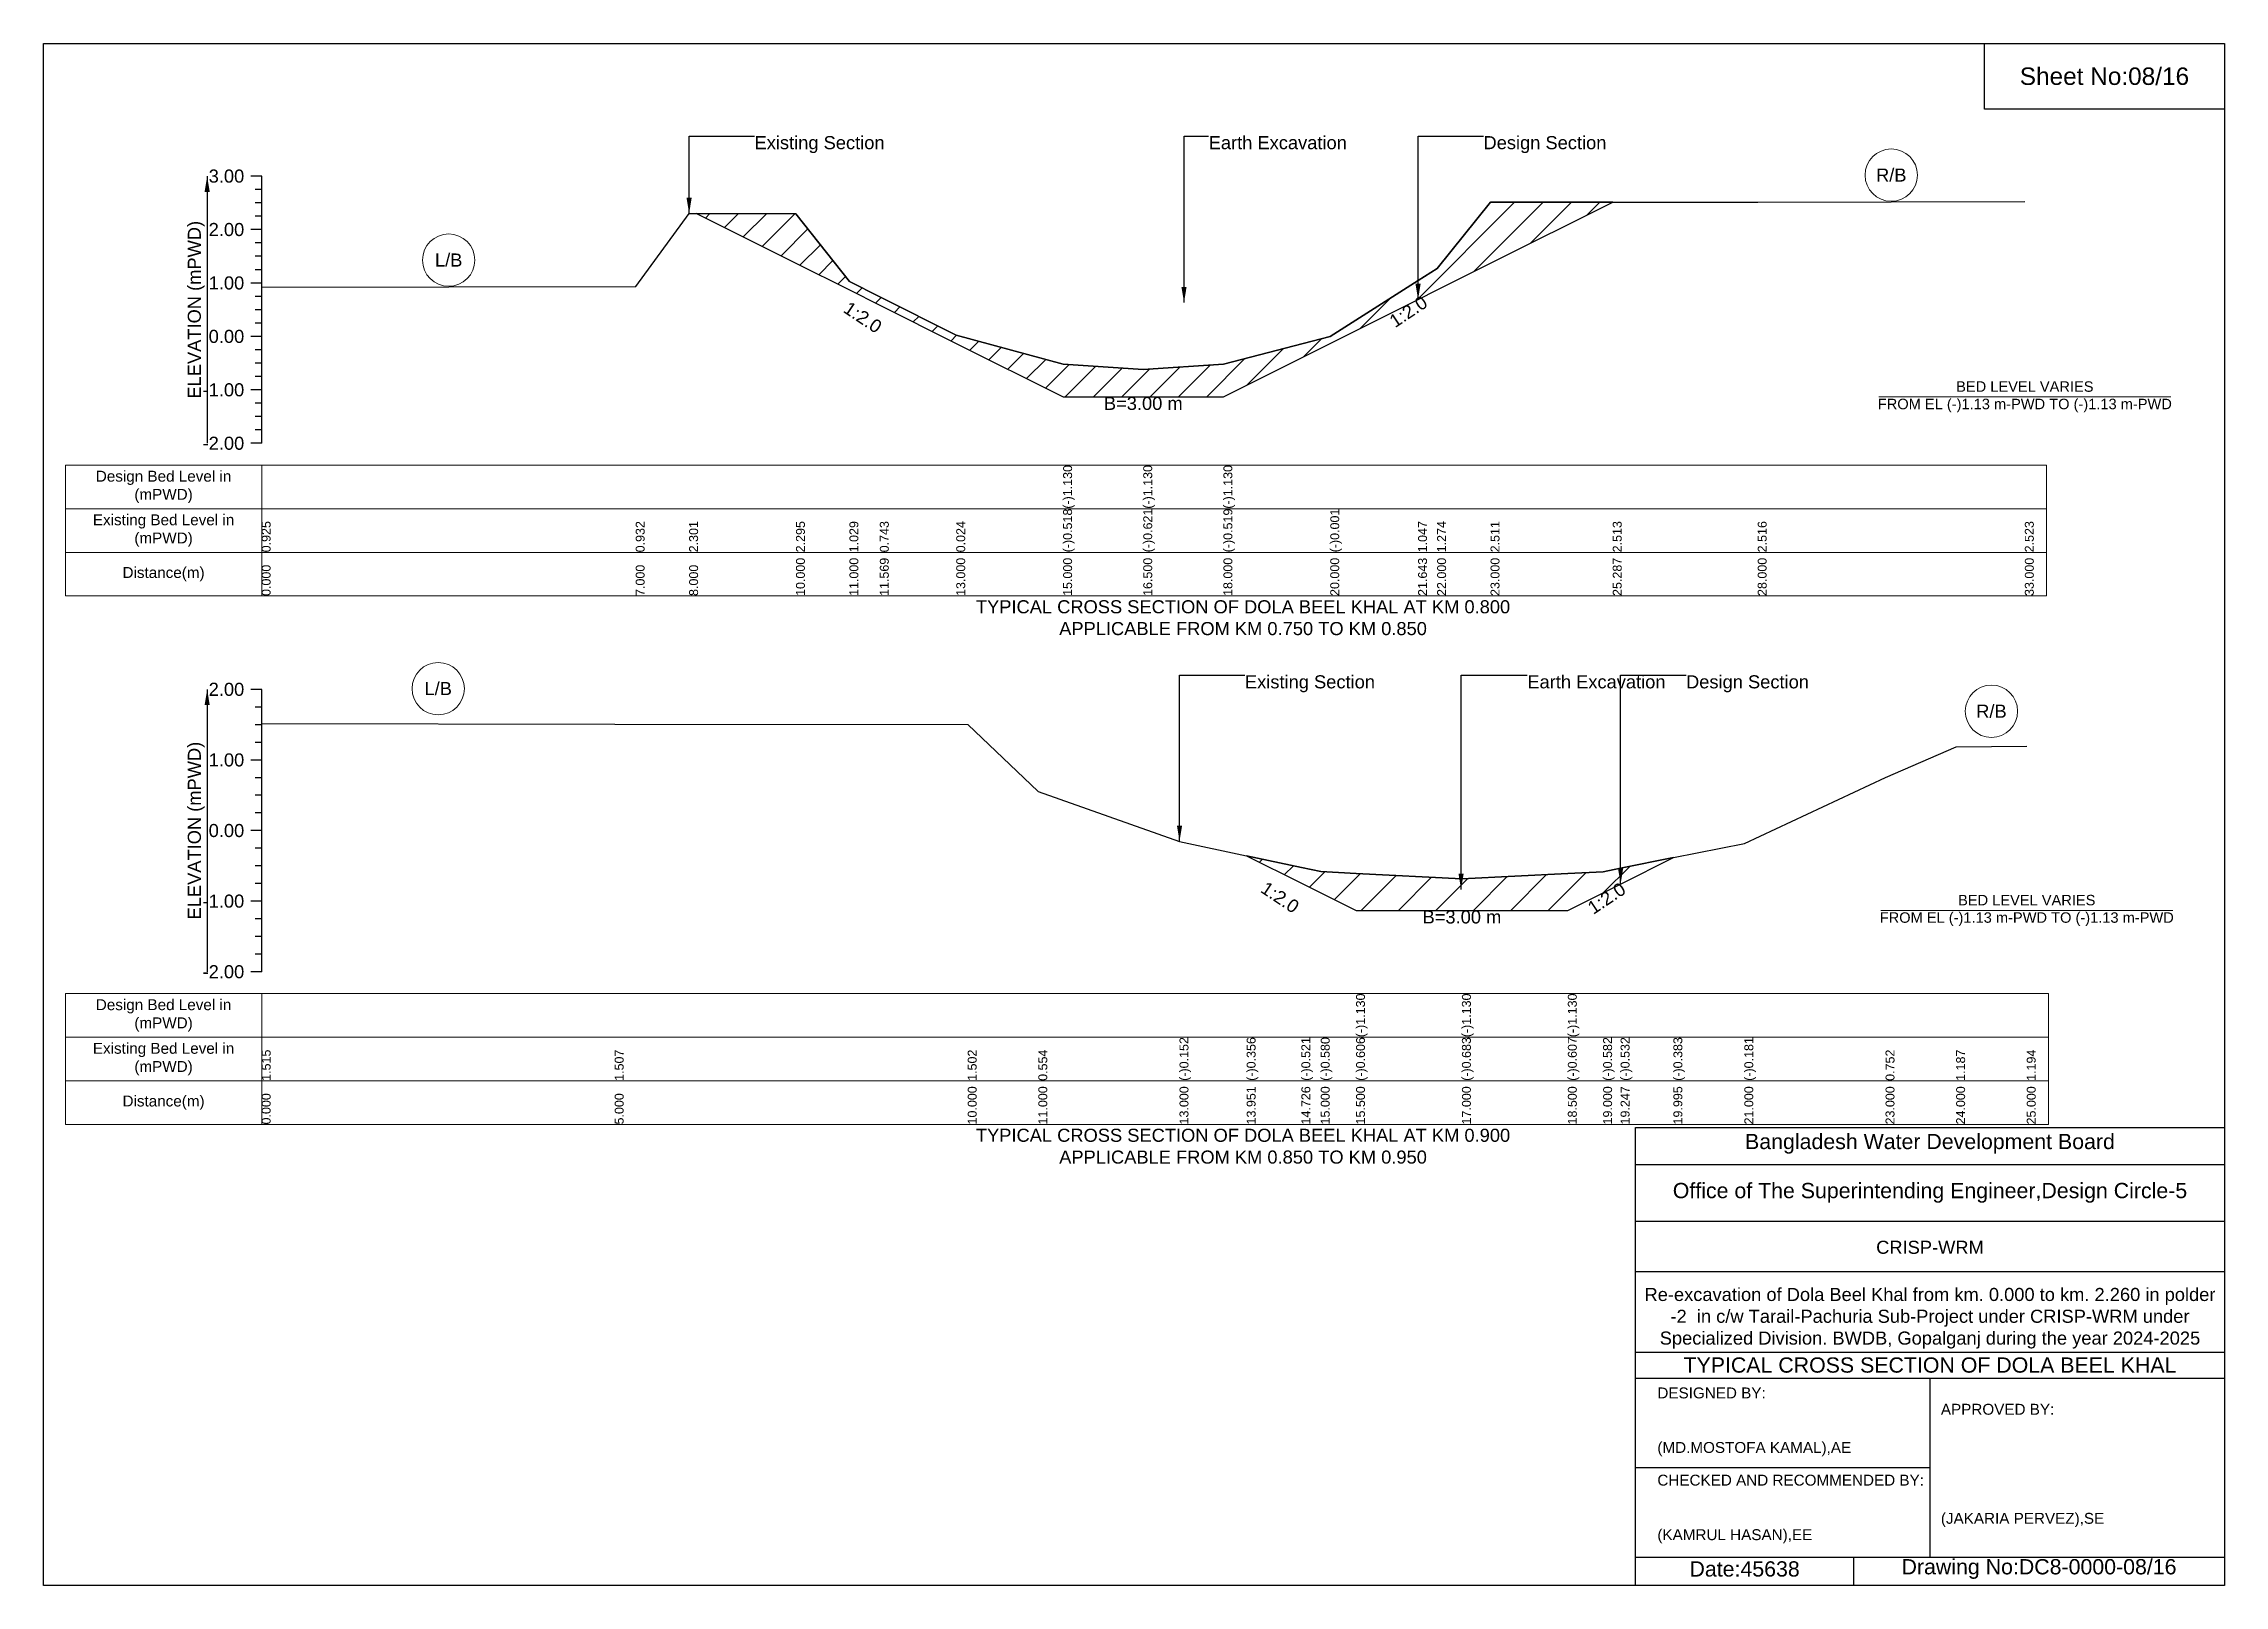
# Model space of a CAD drawing. Header units: inches. Extents: x 91000 to 258000, y -5656 to 125.
# Drawn here: x 170000 to 178000, y -5656 to 0 of the extents above; entities that cross this region are included whole.
import ezdxf

# ---------------------------------------------------------------- set-up
doc = ezdxf.new("R2010")
doc.units = ezdxf.units.IN
doc.header["$LTSCALE"] = 7
doc.header["$MEASUREMENT"] = 0
for name, color, linetype, lineweight in [('Cross section Data Border', 7, 'Continuous', 9), ('Cross Section Labels', 7, 'Continuous', 9), ('Existing_Bed_Level for Xsection', 7, 'Continuous', 25)]:
    doc.layers.add(name, color=color, linetype=linetype, lineweight=lineweight)
doc.styles.get("Standard").update_dxf_attribs({"font": 'arial.ttf'})
doc.dimstyles.get("Standard").update_dxf_attribs({"dimtxt": 0.18, "dimasz": 0.18, "dimexe": 0.18, "dimexo": 0.0625, "dimgap": 0.09, "dimtad": 0, "dimtih": 1, "dimtoh": 1, "dimdec": 4, "dimzin": 0, "dimdsep": 46, "dimtxsty": 'Standard', "dimcen": 0.09, "dimadec": 0, "dimazin": 0, "dimtfac": 1, "dimtdec": 4, "dimtofl": 0, "dimtmove": 0, "dimatfit": 3, "dimfxl": 1, "dimtolj": 1, "dimtzin": 0, "dimarcsym": 0})

msp = doc.modelspace()

# ---------------------------------------------------------------- texts
at = {"attachment_point": 5}
for s, insert, char_height in [('Sheet No:08/16', (177560, -120), 64), ('Bangladesh Water Development Board', (176920, -4036), 56), ('Office of The Superintending Engineer,Design Circle-5', (176920, -4216), 56)]:
    msp.add_mtext(s, dxfattribs=dict(at, insert=insert, char_height=char_height))
for s, insert, char_height, width, attachment_point in [('CRISP-WRM', (176920, -4416), 48, 2240, 5), ('Re-excavation of Dola Beel Khal from km. 0.000 to km. 2.260 in polder -2  in c/w Tarail-Pachuria Sub-Project under CRISP-WRM under Specialized Division. BWDB, Gopalganj during the year 2024-2025', (176920, -4676), 48, 2160, 5), ('TYPICAL CROSS SECTION OF DOLA BEEL KHAL', (176920, -4848), 56, 2240, 5), ('DESIGNED BY:^J^J^J(MD.MOSTOFA KAMAL),AE', (175920, -5056), 40, 1120, 4), ('APPROVED BY:^J^J^J^J^J^J(JAKARIA PERVEZ),SE', (176960, -5216), 40, 1120, 4), ('CHECKED AND RECOMMENDED BY:^J^J^J(KAMRUL HASAN),EE', (175920, -5376), 40, 1120, 4), ('Date:45638', (176240, -5596), 56, 1120, 5), ('Drawing No:DC8-0000-08/16', (177320, -5596), 56, 1760, 5)]:
    msp.add_mtext(s, dxfattribs=dict(insert=insert, char_height=char_height, width=width, attachment_point=attachment_point))
at = {"layer": 'Cross section Data Border', "char_height": 40, "width": 640, "attachment_point": 5}
for s, insert in [('Design Bed Level in (mPWD)', (170440, -1626.3)), ('Existing Bed Level in (mPWD)', (170440, -1786.3)), ('Distance(m)', (170440, -1946.3)), ('Design Bed Level in (mPWD)', (170440, -3565.1)), ('Existing Bed Level in (mPWD)', (170440, -3725.1)), ('Distance(m)', (170440, -3885.1))]:
    msp.add_mtext(s, dxfattribs=dict(at, insert=insert))
at = {"layer": 'Cross Section Labels'}
for s, insert, char_height, attachment_point in [('Existing Section', (172608, -339.3), 48, 1), ('Earth Excavation', (174274, -339.3), 48, 1), ('Design Section', (175282.1, -339.3), 48, 1), ('R/B', (176778, -482.5), 48, 5), ('L/B', (171486, -794.3), 48, 5), ('BED LEVEL VARIES ^JFROM EL (-)1.13 m-PWD TO (-)1.13 m-PWD', (177268, -1295.8), 38.4, 5), ('B=3.00 m', (174034, -1295.8), 48, 2), ('TYPICAL CROSS SECTION OF DOLA BEEL KHAL AT KM 0.800^JAPPLICABLE FROM KM 0.750 TO KM 0.850', (174400, -2106.3), 48, 5), ('Existing Section', (174407, -2317.3), 48, 1), ('Earth Excavation', (175443, -2317.3), 48, 1), ('Design Section', (176025.1, -2317.3), 48, 1), ('L/B', (171447.5, -2366.3), 48, 5), ('R/B', (177145.5, -2449.3), 48, 5), ('B=3.00 m', (175203, -3179.8), 48, 2), ('BED LEVEL VARIES ^JFROM EL (-)1.13 m-PWD TO (-)1.13 m-PWD', (177275, -3179.8), 38.4, 5), ('TYPICAL CROSS SECTION OF DOLA BEEL KHAL AT KM 0.900^JAPPLICABLE FROM KM 0.850 TO KM 0.950', (174400, -4045.1), 48, 5)]:
    msp.add_mtext(s, dxfattribs=dict(at, insert=insert, char_height=char_height, attachment_point=attachment_point))
at = {"layer": 'Cross Section Labels', "char_height": 48, "attachment_point": 2}
for insert, rotation in [((173018.6, -984.1), 326.30993), ((174993.1, -963.2), 33.69007), ((174549.2, -3111.9), 326.30993), ((175720.4, -3115.3), 33.69007)]:
    msp.add_mtext('1:2.0', dxfattribs=dict(at, insert=insert, rotation=rotation))
at = {"layer": 'Existing_Bed_Level for Xsection', "char_height": 48, "attachment_point": 6}
for s, insert in [('3.00', (170736, -486.3)), ('2.00', (170736, -682.3)), ('1.00', (170736, -878.3)), ('0.00', (170736, -1074.3)), ('-1.00', (170736, -1270.3)), ('-2.00', (170736, -1466.3)), ('2.00', (170736, -2369.1)), ('1.00', (170736, -2628.1)), ('0.00', (170736, -2887.1)), ('-1.00', (170736, -3146.1)), ('-2.00', (170736, -3405.1))]:
    msp.add_mtext(s, dxfattribs=dict(at, insert=insert))
at = {"layer": 'Existing_Bed_Level for Xsection', "rotation": 90}
for s, insert, char_height, attachment_point in [('ELEVATION (mPWD)', (170560, -976.3), 48, 5), ('(-)1.130', (173740, -1706.3), 32.8, 1), ('(-)1.130', (174034, -1706.3), 32.8, 1), ('(-)1.130', (174328, -1706.3), 32.8, 1), ('0.925', (170800, -1866.3), 32.8, 1), ('0.932', (172172, -1866.3), 32.8, 1), ('2.301', (172368, -1866.3), 32.8, 1), ('2.295', (172760, -1866.3), 32.8, 1), ('1.029', (172956, -1866.3), 32.8, 1), ('0.743', (173067.6, -1866.3), 32.8, 1), ('0.024', (173348, -1866.3), 32.8, 1), ('(-)0.518', (173740, -1866.3), 32.8, 1), ('(-)0.621', (174034, -1866.3), 32.8, 1), ('(-)0.519', (174328, -1866.3), 32.8, 1), ('(-)0.001', (174720, -1866.3), 32.8, 1), ('1.047', (175042.1, -1866.3), 32.8, 1), ('1.274', (175112, -1866.3), 32.8, 1), ('2.511', (175308, -1866.3), 32.8, 1), ('2.513', (175756.2, -1866.3), 32.8, 1), ('2.516', (176288, -1866.3), 32.8, 1), ('2.523', (177268, -1866.3), 32.8, 1), ('0.000', (170800, -2026.3), 32.8, 1), ('7.000', (172172, -2026.3), 32.8, 1), ('8.000', (172368, -2026.3), 32.8, 1), ('10.000', (172760, -2026.3), 32.8, 1), ('11.000', (172956, -2026.3), 32.8, 1), ('11.569', (173067.6, -2026.3), 32.8, 1), ('13.000', (173348, -2026.3), 32.8, 1), ('15.000', (173740, -2026.3), 32.8, 1), ('16.500', (174034, -2026.3), 32.8, 1), ('18.000', (174328, -2026.3), 32.8, 1), ('20.000', (174720, -2026.3), 32.8, 1), ('21.643', (175042.1, -2026.3), 32.8, 1), ('22.000', (175112, -2026.3), 32.8, 1), ('23.000', (175308, -2026.3), 32.8, 1), ('25.287', (175756.2, -2026.3), 32.8, 1), ('28.000', (176288, -2026.3), 32.8, 1), ('33.000', (177268, -2026.3), 32.8, 1), ('ELEVATION (mPWD)', (170560, -2887.1), 48, 5), ('(-)1.130', (174814.5, -3645.1), 32.8, 1), ('(-)1.130', (175203, -3645.1), 32.8, 1), ('(-)1.130', (175591.5, -3645.1), 32.8, 1), ('(-)0.152', (174167, -3805.1), 32.8, 1), ('(-)0.356', (174413.3, -3805.1), 32.8, 1), ('(-)0.521', (174613.9, -3805.1), 32.8, 1), ('(-)0.580', (174685, -3805.1), 32.8, 1), ('(-)0.606', (174814.5, -3805.1), 32.8, 1), ('(-)0.683', (175203, -3805.1), 32.8, 1), ('(-)0.607', (175591.5, -3805.1), 32.8, 1), ('(-)0.582', (175721, -3805.1), 32.8, 1), ('(-)0.532', (175785.1, -3805.1), 32.8, 1), ('(-)0.383', (175978.7, -3805.1), 32.8, 1), ('(-)0.181', (176239, -3805.1), 32.8, 1), ('1.515', (170800, -3805.1), 32.8, 1), ('1.507', (172095, -3805.1), 32.8, 1), ('1.502', (173390, -3805.1), 32.8, 1), ('0.554', (173649, -3805.1), 32.8, 1), ('0.752', (176757, -3805.1), 32.8, 1), ('1.187', (177016, -3805.1), 32.8, 1), ('1.194', (177275, -3805.1), 32.8, 1), ('10.000', (173390, -3965.1), 32.8, 1), ('11.000', (173649, -3965.1), 32.8, 1), ('13.000', (174167, -3965.1), 32.8, 1), ('13.951', (174413.3, -3965.1), 32.8, 1), ('14.726', (174613.9, -3965.1), 32.8, 1), ('15.000', (174685, -3965.1), 32.8, 1), ('15.500', (174814.5, -3965.1), 32.8, 1), ('17.000', (175203, -3965.1), 32.8, 1), ('18.500', (175591.5, -3965.1), 32.8, 1), ('19.000', (175721, -3965.1), 32.8, 1), ('19.247', (175785.1, -3965.1), 32.8, 1), ('19.995', (175978.7, -3965.1), 32.8, 1), ('21.000', (176239, -3965.1), 32.8, 1), ('23.000', (176757, -3965.1), 32.8, 1), ('24.000', (177016, -3965.1), 32.8, 1), ('25.000', (177275, -3965.1), 32.8, 1), ('0.000', (170800, -3965.1), 32.8, 1), ('5.000', (172095, -3965.1), 32.8, 1)]:
    msp.add_mtext(s, dxfattribs=dict(at, insert=insert, char_height=char_height, attachment_point=attachment_point))

# ---------------------------------------------------------------- hatches: boundary and pattern name
at = {"layer": 'Existing_Bed_Level for Xsection'}
h = msp.add_hatch(dxfattribs=at)
h.set_pattern_fill('ANSI31', color=256, scale=588, style=0)
h.paths.add_polyline_path([(172395.2, -623.4), (172760, -805.8), (172956, -903.8), (173067.6, -959.6), (173348, -1099.8), (173740, -1295.8), (174034, -1295.8), (174328, -1295.8), (174720, -1099.8), (175042.1, -938.7), (175112, -903.8), (175308, -805.8), (175756.2, -581.7), (175308, -582.1), (175112, -824.6), (175042.1, -869.2), (174720, -1074.5), (174328, -1176), (174034, -1196), (173740, -1175.8), (173348, -1069.6), (173067.6, -928.7), (172956, -872.6), (172760, -624.5)])
h = msp.add_hatch(dxfattribs=at)
h.set_pattern_fill('ANSI31', color=256, scale=777, style=0)
h.paths.add_polyline_path([(174413.3, -2979.2), (174613.9, -3079.5), (174685, -3115), (174814.5, -3179.8), (175203, -3179.8), (175591.5, -3179.8), (175721, -3115), (175785.1, -3083), (175978.7, -2986.2), (175785.1, -3025), (175721, -3037.8), (175591.5, -3044.4), (175203, -3064), (174814.5, -3044), (174685, -3037.3), (174613.9, -3022.1)])

# ---------------------------------------------------------------- linework, layer by layer
for points in [[(170000, 0), (178000, 0), (178000, -5656), (170000, -5656)], [(177120, 0), (178000, 0), (178000, -240), (177120, -240)]]:
    msp.add_lwpolyline(points, close=True)
for points in [[(175840, -5656), (175840, -3976), (178000, -3976)], [(175840, -4112), (178000, -4112)], [(175840, -4320), (178000, -4320)], [(175840, -4504), (178000, -4504)], [(175840, -4800), (178000, -4800)], [(175840, -4896), (178000, -4896)], [(176920, -4896), (176920, -5552)], [(175840, -5224), (176920, -5224)], [(175840, -5552), (178000, -5552)], [(176640, -5552), (176640, -5656)]]:
    msp.add_lwpolyline(points)
at = {"layer": 'Cross section Data Border'}
for points in [[(170080, -1546.3), (177348, -1546.3), (177348, -2026.3), (170080, -2026.3)], [(170080, -3485.1), (177355, -3485.1), (177355, -3965.1), (170080, -3965.1)]]:
    msp.add_lwpolyline(points, close=True, dxfattribs=at)
for points in [[(170800, -1546.3), (170800, -2026.3)], [(170080, -1706.3), (177348, -1706.3)], [(170080, -1866.3), (177348, -1866.3)], [(170800, -3485.1), (170800, -3965.1)], [(170080, -3645.1), (177355, -3645.1)], [(170080, -3805.1), (177355, -3805.1)]]:
    msp.add_lwpolyline(points, dxfattribs=at)
at = {"layer": 'Cross Section Labels'}
for points in [[(176732.2, -1295.8), (177803.8, -1295.8)], [(176739.2, -3179.8), (177810.8, -3179.8)]]:
    msp.add_lwpolyline(points, dxfattribs=at)
for centre in [(176778, -482.5), (171486, -794.3), (171447.5, -2366.3), (177145.5, -2449.3)]:
    msp.add_circle(centre, 96, dxfattribs=at)
at = {"layer": 'Existing_Bed_Level for Xsection'}
for points in [[(170800, -486.3), (170760, -486.3)], [(170800, -535.3), (170776, -535.3)], [(170800, -1466.3), (170800, -1270.3), (170800, -1074.3), (170800, -878.3), (170800, -682.3), (170800, -486.3)], [(170800, -584.3), (170776, -584.3)], [(170800, -633.3), (170776, -633.3)], [(170800, -893), (172172, -891.6), (172368, -623.3), (172395.2, -623.4), (172760, -624.5), (172956, -872.6), (173067.6, -928.7), (173348, -1069.6), (173740, -1175.8), (173740, -1175.8), (174034, -1196), (174034, -1196), (174328, -1176), (174328, -1176), (174720, -1074.5), (175042.1, -869.2), (175112, -824.6), (175308, -582.1), (175756.2, -581.7), (176288, -581.1), (177268, -579.8)], [(170800, -682.3), (170760, -682.3)], [(170800, -731.3), (170776, -731.3)], [(170800, -780.3), (170776, -780.3)], [(170800, -878.3), (170760, -878.3)], [(170800, -829.3), (170776, -829.3)], [(170800, -927.3), (170776, -927.3)], [(170800, -976.3), (170776, -976.3)], [(170800, -1025.3), (170776, -1025.3)], [(170800, -1074.3), (170760, -1074.3)], [(170800, -1123.3), (170776, -1123.3)], [(170800, -1172.3), (170776, -1172.3)], [(170800, -1270.3), (170760, -1270.3)], [(170800, -1221.3), (170776, -1221.3)], [(170800, -1319.3), (170776, -1319.3)], [(170800, -1368.3), (170776, -1368.3)], [(170800, -1417.3), (170776, -1417.3)], [(170800, -1466.3), (170760, -1466.3)], [(170800, -2369.1), (170760, -2369.1)], [(170800, -3405.1), (170800, -3146.1), (170800, -2887.1), (170800, -2628.1), (170800, -2369.1)], [(170800, -2433.9), (170776, -2433.9)], [(170800, -2498.6), (170776, -2498.6)], [(170800, -2494.7), (172095, -2496.8), (173390, -2498.1), (173649, -2743.6), (174167, -2926.5), (174413.3, -2979.2), (174613.9, -3022.1), (174685, -3037.3), (174814.5, -3044), (174814.5, -3044), (175203, -3064), (175203, -3064), (175591.5, -3044.4), (175591.5, -3044.4), (175721, -3037.8), (175785.1, -3025), (175978.7, -2986.2), (176239, -2934), (176757, -2692.3), (177016, -2579.7), (177275, -2577.9)], [(170800, -2628.1), (170760, -2628.1)], [(170800, -2563.4), (170776, -2563.4)], [(170800, -2692.9), (170776, -2692.9)], [(170800, -2757.6), (170776, -2757.6)], [(170800, -2822.4), (170776, -2822.4)], [(170800, -2887.1), (170760, -2887.1)], [(170800, -2951.9), (170776, -2951.9)], [(170800, -3016.6), (170776, -3016.6)], [(170800, -3081.4), (170776, -3081.4)], [(170800, -3146.1), (170760, -3146.1)], [(170800, -3210.9), (170776, -3210.9)], [(170800, -3275.6), (170776, -3275.6)], [(170800, -3340.4), (170776, -3340.4)], [(170800, -3405.1), (170760, -3405.1)]]:
    msp.add_lwpolyline(points, dxfattribs=at)
for points in [[(172395.2, -623.4), (172395.2, -623.4), (172760, -805.8), (172956, -903.8), (173067.6, -959.6), (173348, -1099.8), (173740, -1295.8), (173740, -1295.8), (174034, -1295.8), (174034, -1295.8), (174328, -1295.8), (174328, -1295.8), (174720, -1099.8), (175042.1, -938.7), (175112, -903.8), (175308, -805.8), (175756.2, -581.7), (175308, -582.1), (175112, -824.6), (175042.1, -869.2), (174720, -1074.5), (174328, -1176), (174328, -1176), (174034, -1196), (174034, -1196), (173740, -1175.8), (173740, -1175.8), (173348, -1069.6), (173067.6, -928.7), (172956, -872.6), (172760, -624.5), (172395.2, -623.4)], [(174413.3, -2979.2), (174613.9, -3079.5), (174685, -3115), (174814.5, -3179.8), (174814.5, -3179.8), (175203, -3179.8), (175203, -3179.8), (175591.5, -3179.8), (175591.5, -3179.8), (175721, -3115), (175785.1, -3083), (175978.7, -2986.2), (175978.7, -2986.2), (175978.7, -2986.2), (175785.1, -3025), (175721, -3037.8), (175591.5, -3044.4), (175591.5, -3044.4), (175203, -3064), (175203, -3064), (174814.5, -3044), (174814.5, -3044), (174685, -3037.3), (174613.9, -3022.1)]]:
    msp.add_lwpolyline(points, close=True, dxfattribs=at)

msp.set_redraw_order([(e.dxf.handle, doc.entitydb.next_handle()) for e in msp.query("TEXT MTEXT ATTDEF DIMENSION ARC_DIMENSION")])  # texts and dimensions are drawn at this point

# ---------------------------------------------------------------- leaders
at = {"layer": 'Cross Section Labels', "annotation_type": 0, "has_hookline": 1, "hookline_direction": 0}
for points, text_width in [([(172368, -623.3), (172368, -339.3), (172607.9, -339.3)], 467.2), ([(174183.5, -949.9), (174183.5, -339.3), (174273.9, -339.3)], 497), ([(175042.1, -938.7), (175042.1, -339.3), (175282, -339.3)], 441.2), ([(174167, -2926.5), (174167, -2317.3), (174406.9, -2317.3)], 467.2), ([(175199.8, -3102.7), (175199.8, -2317.3), (175442.9, -2317.3)], 497), ([(175785.1, -3083), (175785.1, -2317.3), (176025, -2317.3)], 441.2)]:
    msp.add_leader(points, dimstyle='Standard', override={"dimasz": 57.6}, dxfattribs=dict(at, text_width=text_width))
at = {"layer": 'Existing_Bed_Level for Xsection'}
for points in [[(170600, -486.3), (170600, -1466.3)], [(170600, -2369.1), (170600, -3405.1)]]:
    msp.add_leader(points, dimstyle='Standard', override={"dimasz": 57.6}, dxfattribs=at)

doc.saveas('drawing.dxf')
